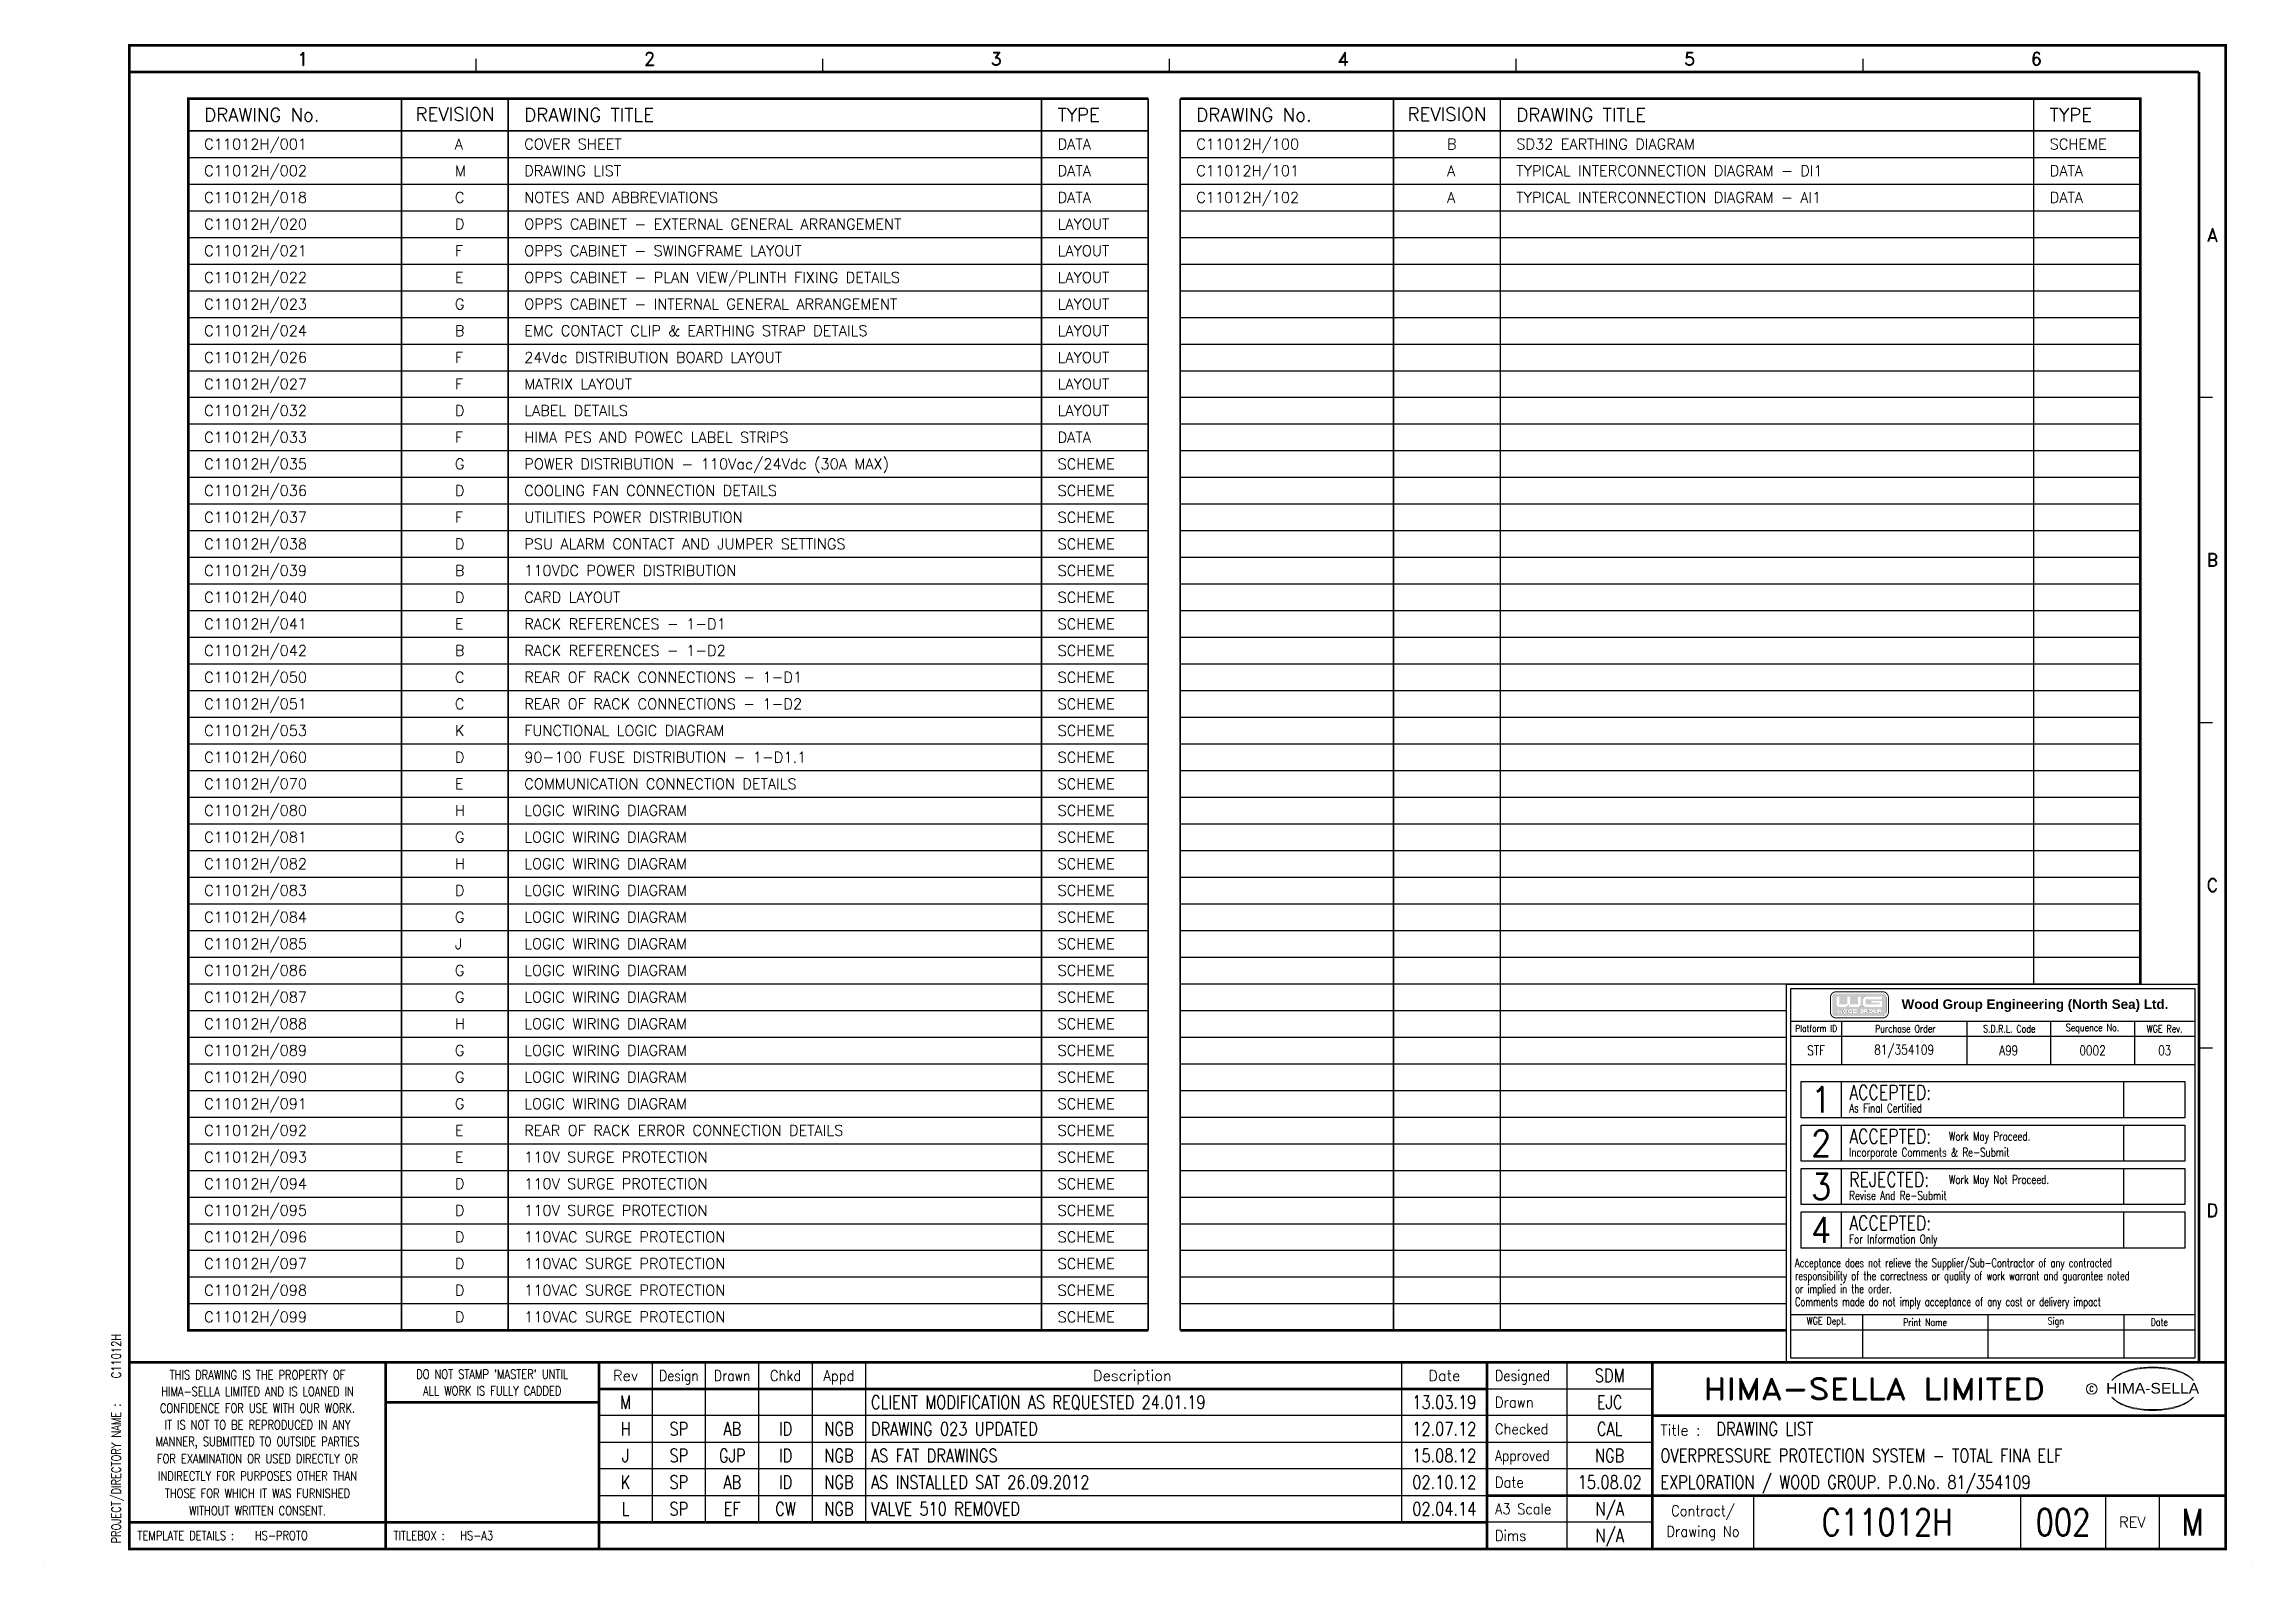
# Model space of a CAD drawing. Extents: x 0 to 414, y 0 to 285.
import ezdxf
from ezdxf.enums import TextEntityAlignment as Align

# ---------------------------------------------------------------- set-up
doc = ezdxf.new("R2010")
doc.units = 0
doc.header["$MEASUREMENT"] = 0
doc.linetypes.add('CONTINU', pattern=[0])
doc.layers.get('0').update_dxf_attribs({"linetype": 'CONTINUOUS'})
for name, color, linetype in [('COL', 2, 'CONTINU'), ('DWGREPORT', 7, 'CONTINUOUS'), ('ELAC003$', 7, 'CONTINUOUS'), ('LINE', 1, 'CONTINUOUS'), ('ROW', 2, 'CONTINU'), ('RPT', 2, 'CONTINUOUS'), ('TEXT', 2, 'CONTINUOUS'), ('UPS', 2, 'CONTINUOUS')]:
    doc.layers.add(name, color=color, linetype=linetype)
doc.styles.add('ARIAL', font='arial.ttf', dxfattribs={"height": 2.5})
doc.styles.add('REPORT', font='romans.shx', dxfattribs={"height": 3})
doc.styles.add('ROMAND', font='ROMAND')
doc.styles.add('ROMANS', font='romans.shx', dxfattribs={"width": 0.8})
doc.styles.get("Standard").update_dxf_attribs({"font": 'txt.shx', "height": 2.5})

msp = doc.modelspace()

# ---------------------------------------------------------------- texts
at = {"color": 1, "linetype": 'Continuous', "insert": (348.2396, 106.073), "char_height": 1.8, "width": 56.3327, "attachment_point": 1}
msp.add_mtext('{\\fSwis721 BT|b1|i0|c0|p34;Wood Group Engineering (North Sea) Ltd.}', dxfattribs=at)
at = {"layer": 'DWGREPORT', "style": 'REPORT'}
for s, p in [('C11012H/001', (30, 265.5)), ('A', (77, 265.5)), ('COVER SHEET', (90, 265.5)), ('DATA', (190, 265.5)), ('C11012H/100', (216, 265.5)), ('B', (263, 265.5)), ('SD32 EARTHING DIAGRAM', (276, 265.5)), ('SCHEME', (376, 265.5)), ('C11012H/002', (30, 260.5)), ('M', (77, 260.5)), ('DRAWING LIST', (90, 260.5)), ('DATA', (190, 260.5)), ('C11012H/101', (216, 260.5)), ('A', (263, 260.5)), ('TYPICAL INTERCONNECTION DIAGRAM - DI1', (276, 260.5)), ('DATA', (376, 260.5)), ('C11012H/018', (30, 255.5)), ('C', (77, 255.5)), ('NOTES AND ABBREVIATIONS', (90, 255.5)), ('DATA', (190, 255.5)), ('C11012H/102', (216, 255.5)), ('A', (263, 255.5)), ('TYPICAL INTERCONNECTION DIAGRAM - AI1', (276, 255.5)), ('DATA', (376, 255.5)), ('C11012H/020', (30, 250.5)), ('D', (77, 250.5)), ('OPPS CABINET - EXTERNAL GENERAL ARRANGEMENT', (90, 250.5)), ('LAYOUT', (190, 250.5)), ('C11012H/021', (30, 245.5)), ('F', (77, 245.5)), ('OPPS CABINET - SWINGFRAME LAYOUT', (90, 245.5)), ('LAYOUT', (190, 245.5)), ('C11012H/022', (30, 240.5)), ('E', (77, 240.5)), ('OPPS CABINET - PLAN VIEW/PLINTH FIXING DETAILS', (90, 240.5)), ('LAYOUT', (190, 240.5)), ('C11012H/023', (30, 235.5)), ('G', (77, 235.5)), ('OPPS CABINET - INTERNAL GENERAL ARRANGEMENT', (90, 235.5)), ('LAYOUT', (190, 235.5)), ('C11012H/024', (30, 230.5)), ('B', (77, 230.5)), ('EMC CONTACT CLIP & EARTHING STRAP DETAILS', (90, 230.5)), ('LAYOUT', (190, 230.5)), ('C11012H/026', (30, 225.5)), ('F', (77, 225.5)), ('24Vdc DISTRIBUTION BOARD LAYOUT', (90, 225.5)), ('LAYOUT', (190, 225.5)), ('C11012H/027', (30, 220.5)), ('F', (77, 220.5)), ('MATRIX LAYOUT', (90, 220.5)), ('LAYOUT', (190, 220.5)), ('C11012H/032', (30, 215.5)), ('D', (77, 215.5)), ('LABEL DETAILS', (90, 215.5)), ('LAYOUT', (190, 215.5)), ('C11012H/033', (30, 210.5)), ('F', (77, 210.5)), ('HIMA PES AND POWEC LABEL STRIPS', (90, 210.5)), ('DATA', (190, 210.5)), ('C11012H/035', (30, 205.5)), ('G', (77, 205.5)), ('POWER DISTRIBUTION - 110Vac/24Vdc (30A MAX)', (90, 205.5)), ('SCHEME', (190, 205.5)), ('C11012H/036', (30, 200.5)), ('D', (77, 200.5)), ('COOLING FAN CONNECTION DETAILS', (90, 200.5)), ('SCHEME', (190, 200.5)), ('C11012H/037', (30, 195.5)), ('F', (77, 195.5)), ('UTILITIES POWER DISTRIBUTION', (90, 195.5)), ('SCHEME', (190, 195.5)), ('C11012H/038', (30, 190.5)), ('D', (77, 190.5)), ('PSU ALARM CONTACT AND JUMPER SETTINGS', (90, 190.5)), ('SCHEME', (190, 190.5)), ('C11012H/039', (30, 185.5)), ('B', (77, 185.5)), ('110VDC POWER DISTRIBUTION', (90, 185.5)), ('SCHEME', (190, 185.5)), ('C11012H/040', (30, 180.5)), ('D', (77, 180.5)), ('CARD LAYOUT', (90, 180.5)), ('SCHEME', (190, 180.5)), ('C11012H/041', (30, 175.5)), ('E', (77, 175.5)), ('RACK REFERENCES - 1-D1', (90, 175.5)), ('SCHEME', (190, 175.5)), ('C11012H/042', (30, 170.5)), ('B', (77, 170.5)), ('RACK REFERENCES - 1-D2', (90, 170.5)), ('SCHEME', (190, 170.5)), ('C11012H/050', (30, 165.5)), ('C', (77, 165.5)), ('REAR OF RACK CONNECTIONS - 1-D1', (90, 165.5)), ('SCHEME', (190, 165.5)), ('C11012H/051', (30, 160.5)), ('C', (77, 160.5)), ('REAR OF RACK CONNECTIONS - 1-D2', (90, 160.5)), ('SCHEME', (190, 160.5)), ('C11012H/053', (30, 155.5)), ('K', (77, 155.5)), ('FUNCTIONAL LOGIC DIAGRAM', (90, 155.5)), ('SCHEME', (190, 155.5)), ('C11012H/060', (30, 150.5)), ('D', (77, 150.5)), ('90-100 FUSE DISTRIBUTION - 1-D1.1', (90, 150.5)), ('SCHEME', (190, 150.5)), ('C11012H/070', (30, 145.5)), ('E', (77, 145.5)), ('COMMUNICATION CONNECTION DETAILS', (90, 145.5)), ('SCHEME', (190, 145.5)), ('C11012H/080', (30, 140.5)), ('H', (77, 140.5)), ('LOGIC WIRING DIAGRAM', (90, 140.5)), ('SCHEME', (190, 140.5)), ('C11012H/081', (30, 135.5)), ('G', (77, 135.5)), ('LOGIC WIRING DIAGRAM', (90, 135.5)), ('SCHEME', (190, 135.5)), ('C11012H/082', (30, 130.5)), ('H', (77, 130.5)), ('LOGIC WIRING DIAGRAM', (90, 130.5)), ('SCHEME', (190, 130.5)), ('C11012H/083', (30, 125.5)), ('D', (77, 125.5)), ('LOGIC WIRING DIAGRAM', (90, 125.5)), ('SCHEME', (190, 125.5)), ('C11012H/084', (30, 120.5)), ('G', (77, 120.5)), ('LOGIC WIRING DIAGRAM', (90, 120.5)), ('SCHEME', (190, 120.5)), ('C11012H/085', (30, 115.5)), ('J', (77, 115.5)), ('LOGIC WIRING DIAGRAM', (90, 115.5)), ('SCHEME', (190, 115.5)), ('C11012H/086', (30, 110.5)), ('G', (77, 110.5)), ('LOGIC WIRING DIAGRAM', (90, 110.5)), ('SCHEME', (190, 110.5)), ('C11012H/087', (30, 105.5)), ('G', (77, 105.5)), ('LOGIC WIRING DIAGRAM', (90, 105.5)), ('SCHEME', (190, 105.5)), ('C11012H/088', (30, 100.5)), ('H', (77, 100.5)), ('LOGIC WIRING DIAGRAM', (90, 100.5)), ('SCHEME', (190, 100.5)), ('C11012H/089', (30, 95.5)), ('G', (77, 95.5)), ('LOGIC WIRING DIAGRAM', (90, 95.5)), ('SCHEME', (190, 95.5)), ('C11012H/090', (30, 90.5)), ('G', (77, 90.5)), ('LOGIC WIRING DIAGRAM', (90, 90.5)), ('SCHEME', (190, 90.5)), ('C11012H/091', (30, 85.5)), ('G', (77, 85.5)), ('LOGIC WIRING DIAGRAM', (90, 85.5)), ('SCHEME', (190, 85.5)), ('C11012H/092', (30, 80.5)), ('E', (77, 80.5)), ('REAR OF RACK ERROR CONNECTION DETAILS', (90, 80.5)), ('SCHEME', (190, 80.5)), ('C11012H/093', (30, 75.5)), ('E', (77, 75.5)), ('110V SURGE PROTECTION', (90, 75.5)), ('SCHEME', (190, 75.5)), ('C11012H/094', (30, 70.5)), ('D', (77, 70.5)), ('110V SURGE PROTECTION', (90, 70.5)), ('SCHEME', (190, 70.5)), ('C11012H/095', (30, 65.5)), ('D', (77, 65.5)), ('110V SURGE PROTECTION', (90, 65.5)), ('SCHEME', (190, 65.5)), ('C11012H/096', (30, 60.5)), ('D', (77, 60.5)), ('110VAC SURGE PROTECTION', (90, 60.5)), ('SCHEME', (190, 60.5)), ('C11012H/097', (30, 55.5)), ('D', (77, 55.5)), ('110VAC SURGE PROTECTION', (90, 55.5)), ('SCHEME', (190, 55.5)), ('C11012H/098', (30, 50.5)), ('D', (77, 50.5)), ('110VAC SURGE PROTECTION', (90, 50.5)), ('SCHEME', (190, 50.5)), ('C11012H/099', (30, 45.5)), ('D', (77, 45.5)), ('110VAC SURGE PROTECTION', (90, 45.5)), ('SCHEME', (190, 45.5))]:
    msp.add_text(s, height=2, dxfattribs=at).set_placement(p)
at = {"layer": 'ELAC003$', "color": 1, "linetype": 'Continuous', "style": 'ROMANS', "width": 0.8}
for s, height, p in [('Platform ID', 1.2758, (332.2267, 100.616)), ('Purchase Order', 1.35, (348.9272, 100.5606)), ('S.D.R.L. Code', 1.35, (368.4235, 100.5606)), ('Sequence No.', 1.35, (384.0323, 100.5606)), ('WGE Rev.', 1.35, (397.5546, 100.5606)), ('WGE Dept.', 1.35, (334.1631, 45.5411)), ('Print Name', 1.35, (352.6356, 45.5411)), ('Sign', 1.35, (377.1548, 45.5411)), ('Date', 1.35, (396.5577, 45.5411))]:
    msp.add_text(s, height=height, dxfattribs=at).set_placement(p, align=Align.MIDDLE)
at = {"layer": 'ELAC003$', "color": 3, "linetype": 'Continuous', "style": 'ROMANS', "width": 0.8889}
for s, p in [('1', (333.1663, 87.2591)), ('2', (333.1663, 79.0867)), ('3', (333.1663, 70.9808)), ('4', (333.1663, 62.8084))]:
    msp.add_text(s, height=4.86, dxfattribs=at).set_placement(p, align=Align.MIDDLE)
at = {"layer": 'ELAC003$', "color": 3, "linetype": 'Continuous', "style": 'ROMANS'}
for s, height, width, p in [('ACCEPTED:', 2.7, 0.8, (338.4173, 88.6079)), ('As Final Certified', 1.62, 0.7333, (338.4173, 85.6902)), ('ACCEPTED:', 2.7, 0.8, (338.4173, 80.3915)), ('Work May Proceed.', 1.62, 0.7333, (357.0989, 80.3915)), ('Incorporate Comments & Re-Submit', 1.62, 0.7333, (338.4173, 77.3924)), ('REJECTED:', 2.7, 0.8, (338.4173, 72.2856)), ('Work May Not Proceed.', 1.62, 0.7333, (357.0989, 72.2856)), ('Revise And Re-Submit', 1.62, 0.7333, (338.4173, 69.2865)), ('ACCEPTED:', 2.7, 0.8, (338.4173, 64.1133)), ('For Information Only', 1.62, 0.7333, (338.4173, 61.1143))]:
    msp.add_text(s, height=height, dxfattribs=dict(at, width=width)).set_placement(p, align=Align.MIDDLE_LEFT)
at = {"layer": 'ELAC003$', "color": 1, "linetype": 'Continuous', "style": 'ROMANS', "width": 0.7}
for s, p in [('Acceptance does not relieve the Supplier/Sub-Contractor of any contracted', (328.2492, 57.4562)), ('responsibility of the correctness or quality of work warrant and guarantee noted', (328.2492, 55.0262)), ('or implied in the order.', (328.2492, 52.5962)), ('Comments made do not imply acceptance of any cost or delivery impact', (328.2492, 50.1662))]:
    msp.add_text(s, height=1.62, dxfattribs=at).set_placement(p, align=Align.TOP_LEFT)
at = {"layer": 'RPT', "style": 'REPORT'}
for s, p in [('DRAWING No.', (30, 270.75)), ('DRAWING TITLE', (90, 270.75)), ('TYPE', (190, 270.75)), ('DRAWING No.', (216, 270.75)), ('DRAWING TITLE', (276, 270.75)), ('TYPE', (376, 270.75))]:
    msp.add_text(s, height=2.5, dxfattribs=at).set_placement(p)
for p in [(77, 272.1071), (263, 272.1071)]:
    msp.add_text('REVISION', height=2.5, dxfattribs=at).set_placement(p, align=Align.MIDDLE)
at = {"layer": 'TEXT', "style": 'ROMANS', "width": 0.8}
for s, p in [('STF', (332.2029, 96.5075)), ('81/354109', (348.7153, 96.5075)), ('A99', (368.3175, 96.5075)), ('0002', (384.0325, 96.5075)), ('03', (397.5545, 96.5075))]:
    msp.add_text(s, height=1.8, dxfattribs=at).set_placement(p, align=Align.MIDDLE)
at = {"layer": 'UPS', "char_height": 2.5, "width": 99, "attachment_point": 1, "style": 'ROMANS'}
for s, insert in [('CLIENT MODIFICATION AS REQUESTED 24.01.19', (155, 31.75)), ('DRAWING 023 UPDATED', (155, 26.75)), ('AS FAT DRAWINGS', (155, 21.75)), ('AS INSTALLED SAT 26.09.2012', (155, 16.75)), ('VALVE 510 REMOVED', (155, 11.75))]:
    msp.add_mtext(s, dxfattribs=dict(at, insert=insert))

# ---------------------------------------------------------------- blocks, each defined once
blk = doc.blocks.new('HS-A3')
at = {"color": 1}
for p, q in [((81, 280), (81, 282.5)), ((146, 280), (146, 282.5)), ((211, 280), (211, 282.5)), ((276, 280), (276, 282.5)), ((341, 280), (341, 282.5)), ((404, 219), (406.5, 219)), ((404, 158), (406.5, 158)), ((404, 97), (406.5, 97)), ((114, 38), (114, 8)), ((124, 8), (124, 38)), ((134, 8), (134, 38)), ((144, 38), (144, 8)), ((154, 38), (154, 8)), ((254.5, 38), (254.5, 8)), ((285.5, 38), (285.5, 3)), ((270.5, 33), (301.5, 33)), ((301.5, 28), (104, 28)), ((104, 23), (301.5, 23)), ((301.5, 18), (104, 18)), ((104, 13), (270.5, 13)), ((320.5, 13), (320.5, 3)), ((370.5, 13), (370.5, 3)), ((386.5, 3), (386.5, 13)), ((396.5, 13), (396.5, 3)), ((301.5, 8), (270.5, 8)), ((0, 0), (0, 0.025)), ((413.9, 0), (413.9, 0.025))]:
    blk.add_line(p, q, dxfattribs=at)
at = {"color": 1, "const_width": 0.5}
blk.add_lwpolyline([(16, 3), (409, 3), (409, 285), (16, 285)], close=True, dxfattribs=at)
for points in [[(16, 280), (404, 280)], [(404, 38), (404, 280)], [(409, 38), (16, 38)], [(64, 3), (64, 38)], [(104, 3), (104, 38)], [(270.5, 38), (270.5, 3)], [(301.5, 3), (301.5, 38)], [(270.5, 33), (104, 33)], [(104, 30.5), (64, 30.5)], [(409, 28), (301.5, 28)], [(270.5, 13), (409, 13)], [(270.5, 8), (16, 8)]]:
    blk.add_lwpolyline(points, dxfattribs=at)
at = {"color": 3, "lineweight": 13}
blk.add_circle((383.8795, 33), 1, dxfattribs=at)
for centre, radius, start, end in [((392.604, 29.3277), 7.2401, 106.0532, 133.5024), ((392.8763, 29.5135), 7.2999, 130.419, 136.057), ((392.1149, 30.6001), 5.9804, 122.244, 131.6154), ((391.752, 31.2819), 5.2104, 111.8206, 122.8668), ((393.7772, 27.1992), 9.7601, 107.5931, 113.9452), ((395.0991, 20.9965), 15.9367, 89.2698, 106.3911), ((394.0978, 26.015), 10.9859, 96.0146, 107.3203), ((395.2933, 18.8099), 18.2818, 92.8917, 97.3734), ((395.2419, 21.3644), 15.7281, 89.7805, 93.1738), ((395.5053, 20.9965), 15.9367, 73.6089, 90.7302), ((395.3626, 21.3644), 15.7281, 86.8262, 90.2195), ((395.3112, 18.8099), 18.2818, 82.6266, 87.1083), ((396.5067, 26.015), 10.9859, 72.6797, 83.9854), ((396.8272, 27.1992), 9.7601, 66.0548, 72.4069), ((398.0005, 29.3277), 7.2401, 46.4976, 73.9468), ((398.8524, 31.2819), 5.2104, 57.1332, 68.1794), ((398.4895, 30.6001), 5.9804, 48.3846, 57.756), ((397.7282, 29.5135), 7.2999, 43.943, 49.581), ((392.8763, 36.545), 7.2999, 223.943, 229.581), ((392.604, 36.7308), 7.2401, 226.4976, 253.9468), ((392.1149, 35.4585), 5.9804, 228.3846, 237.756), ((391.752, 34.7766), 5.2104, 237.1332, 248.1794), ((393.7772, 38.8593), 9.7601, 246.0548, 252.4069), ((395.0991, 45.062), 15.9367, 253.6089, 270.7302), ((394.0978, 40.0435), 10.9859, 252.6797, 263.9854), ((395.2933, 47.2486), 18.2818, 262.6266, 267.1083), ((395.2419, 44.6941), 15.7281, 266.8262, 270.2195), ((395.5053, 45.062), 15.9367, 269.2698, 286.3911), ((395.3626, 44.6941), 15.7281, 269.7805, 273.1738), ((395.3112, 47.2486), 18.2818, 272.8917, 277.3734), ((396.5067, 40.0435), 10.9859, 276.0146, 287.3203), ((396.8272, 38.8593), 9.7601, 287.5931, 293.9452), ((398.0005, 36.7308), 7.2401, 286.0532, 313.5024), ((398.8524, 34.7766), 5.2104, 291.8206, 302.8668), ((398.4895, 35.4585), 5.9804, 302.244, 311.6154), ((397.7282, 36.545), 7.2999, 310.419, 316.057)]:
    blk.add_arc(centre, radius, start, end, dxfattribs=at)
at = {"color": 2, "style": 'ROMAND'}
for s, p in [('1', (48.5, 282.5)), ('2', (113.5, 282.5)), ('3', (178.5, 282.5)), ('4', (243.5, 282.5)), ('5', (308.5, 282.5)), ('6', (373.5, 282.5)), ('A', (406.5, 249.5)), ('B', (406.5, 188.5)), ('C', (406.5, 127.5)), ('D', (406.5, 66.5))]:
    blk.add_text(s, height=2.5, dxfattribs=at).set_placement(p, align=Align.MIDDLE)
at = {"color": 3, "lineweight": 13, "style": 'ROMANS', "width": 0.8}
for s, p in [('HIMA-SELLA LIMITED AND IS LOANED IN', (40, 32.5193)), ('THIS DRAWING IS THE PROPERTY OF', (40, 35.6443)), ("DO NOT STAMP 'MASTER' UNTIL", (84, 35.7693)), ('ALL WORK IS FULLY CADDED', (84, 32.6443)), ('CONFIDENCE FOR USE WITH OUR WORK.', (40, 29.3879)), ('IT IS NOT TO BE REPRODUCED IN ANY', (40, 26.2629)), ('MANNER, SUBMITTED TO OUTSIDE PARTIES', (40, 23.1379)), ('FOR EXAMINATION OR USED DIRECTLY OR', (40, 19.9054)), ('INDIRECTLY FOR PURPOSES OTHER THAN', (40, 16.6554)), ('THOSE FOR WHICH IT WAS FURNISHED', (40, 13.4054)), ('WITHOUT WRITTEN CONSENT.', (40, 10.1554))]:
    blk.add_text(s, height=1.7, dxfattribs=at).set_placement(p, align=Align.MIDDLE_CENTER)
at = {"color": 4, "style": 'ROMAND'}
for s, p in [('Rev', (109, 34.5)), ('Description', (204, 34.5)), ('Date', (262.5, 34.5))]:
    blk.add_text(s, height=2, dxfattribs=at).set_placement(p, align=Align.CENTER)
for s, width, p in [('Design', 0.85, (119, 34.5)), ('Drawn', 0.85, (129, 34.5)), ('Chkd', 0.9, (139, 34.5)), ('Appd', 0.9, (149, 34.5))]:
    blk.add_text(s, height=2, dxfattribs=dict(at, width=width)).set_placement(p, align=Align.CENTER)
for s, width, p in [('Designed', 0.87, (272, 34.5)), ('Drawn', 0.9, (272, 29.5)), ('Checked', 0.9, (272, 24.5)), ('Approved', 0.85, (272, 19.5)), ('Date', 0.9, (272, 14.5)), ('A3 Scale', 0.9, (272, 9.5)), ('Dims', 0.9, (272, 4.5))]:
    blk.add_text(s, height=2, dxfattribs=dict(at, width=width)).set_placement(p)
at = {"color": 1, "style": 'ROMAND', "width": 1.15}
blk.add_text('HIMA-SELLA LIMITED', height=4, dxfattribs=at).set_placement((343.0965, 33), align=Align.MIDDLE)
at = {"color": 3, "lineweight": 13, "style": 'ROMANS', "width": 0.8}
blk.add_text('C', height=1, dxfattribs=at).set_placement((383.8436, 32.5), align=Align.CENTER)
at = {"color": 1, "style": 'ARIAL', "width": 1.05}
blk.add_text('HIMA-SELLA', height=2, dxfattribs=at).set_placement((395.3022, 32.1293), align=Align.CENTER)
at = {"color": 3, "style": 'ROMANS', "width": 0.8}
blk.add_text('PROJECT/DIRECTORY NAME :', height=1.7, rotation=90, dxfattribs=at).set_placement((13.5, 4), align=Align.MIDDLE_LEFT)
at = {"color": 4, "style": 'ROMAND'}
blk.add_text('Title :', height=2, dxfattribs=at).set_placement((303, 24.25))
at = {"color": 4, "style": 'ROMAND', "width": 0.9}
for s, p in [('Contract/', (311, 10)), ('Drawing No', (311, 6))]:
    blk.add_text(s, height=2, dxfattribs=at).set_placement(p, align=Align.MIDDLE)
at = {"color": 4, "style": 'ROMAND'}
blk.add_text('REV', height=2, dxfattribs=at).set_placement((391.5, 8), align=Align.MIDDLE)
at = {"color": 3, "style": 'ROMANS', "width": 0.8}
for s, p in [('TEMPLATE DETAILS :', (17.5, 5.5)), ('TITLEBOX :', (65.5, 5.5)), ('HS-A3', (78, 5.5))]:
    blk.add_text(s, height=1.7, dxfattribs=at).set_placement(p, align=Align.MIDDLE_LEFT)
at = {"layer": 'COL', "style": 'ROMAND', "flags": 9}
for tag, p in [('COL1', (48.5, 282.5)), ('COL2', (113.5, 282.5)), ('COL3', (178.5, 282.5)), ('COL4', (243.5, 282.5)), ('COL5', (308.5, 282.5)), ('COL6', (373.5, 282.5))]:
    blk.add_attdef(tag, p, '', height=2.5, dxfattribs=at)
at = {"layer": 'ROW', "style": 'ROMAND', "flags": 9}
for tag, p in [('ROW1', (406.5, 249.5)), ('ROW2', (406.5, 188.5)), ('ROW3', (406.5, 127.5)), ('ROW4', (406.5, 66.5))]:
    blk.add_attdef(tag, p, '', height=2.5, dxfattribs=at)
at = {"layer": 'UPS', "color": 3, "style": 'ROMANS', "width": 0.8, "flags": 8}
blk.add_attdef('PROJS->NOMPRO', text='', height=1.7, rotation=90, dxfattribs=at).set_placement((13.5, 35), align=Align.MIDDLE_LEFT)
at = {"layer": 'UPS', "style": 'ROMANS', "width": 3.1263, "flags": 8}
blk.add_attdef('PLANOS->MCAN1', text='', height=2.5, rotation=0.061173, dxfattribs=at).set_placement((155, 31.6443), (254, 31.75), align=Align.FIT)
at = {"layer": 'UPS', "style": 'ROMANS', "width": 0.8, "flags": 8}
for tag, height, p in [('PLANOS->VERIF', 2.5, (293.5, 34.25)), ('PLANOS->CANVI1', 2.5, (109, 29.25)), ('PLANOS->NCAN1', 2.5, (149, 29.25)), ('PLANOS->DCAN1', 2.5, (262.5, 29.25)), ('PLANOS->ORIG', 2.5, (293.5, 29.25)), ('PLANOS->CANVI2', 2.5, (109, 24.25)), ('PLANOS->NCAN2', 2.5, (149, 24.25)), ('PLANOS->DCAN2', 2.5, (262.5, 24.25)), ('PLANOS->HECHF', 2.5, (293.5, 24.25)), ('PLANOS->CANVI3', 2.5, (109, 19.25)), ('PLANOS->NCAN3', 2.5, (149, 19.25)), ('PLANOS->DCAN3', 2.5, (262.5, 19.25)), ('PLANOS->HECHD', 2.5, (293.5, 19.25)), ('PLANOS->CANVI4', 2.5, (109, 14.25)), ('PLANOS->NCAN4', 2.5, (149, 14.25)), ('PLANOS->DCAN4', 2.5, (262.5, 14.25)), ('PLANOS->DATACREA', 2.5, (293.5, 14.25)), ('PLANOS->CANVI5', 2.5, (109, 9.25)), ('PLANOS->NCAN5', 2.5, (149, 9.25)), ('PLANOS->DCAN5', 2.5, (262.5, 9.25)), ('PLANOS->NR1', 2.5, (293.5, 9.25)), ('PROJS->DESCPRO3', 5, (345.5, 5.5)), ('PLANOS->PLANO', 5, (378.5, 5.5)), ('PLANOS->USER', 5, (402.75, 5.5)), ('PLANOS->NR2', 2.5, (293.5, 4.25))]:
    blk.add_attdef(tag, text='', height=height, dxfattribs=at).set_placement(p, align=Align.CENTER)
at = {"layer": 'UPS', "style": 'ROMANS', "flags": 8}
for tag, width, p, p2 in [('PLANOS->MCAN2', 3.0574, (155, 26.75), (254, 26.75)), ('PLANOS->MCAN3', 3.0574, (155, 21.75), (254, 21.75)), ('PLANOS->MCAN4', 3.0462, (155, 16.75), (254, 16.75)), ('PLANOS->MCAN5', 3.0574, (155, 11.75), (254, 11.75))]:
    blk.add_attdef(tag, text='', height=2.5, dxfattribs=dict(at, width=width)).set_placement(p, p2, align=Align.FIT)
at = {"layer": 'UPS', "style": 'ROMANS', "width": 0.8, "flags": 8}
blk.add_attdef('PLANOS->DENOM', (313.5, 24.25), '', height=2.5, dxfattribs=at)
at = {"layer": 'UPS', "color": 4, "style": 'ROMANS', "width": 0.8, "flags": 8}
for tag, p in [('PROJS->DESCPRO1', (303, 19.25)), ('PROJS->DESCPRO2', (303, 14.25))]:
    blk.add_attdef(tag, p, '', height=2.5, dxfattribs=at)
at = {"layer": 'UPS', "color": 3, "style": 'ROMANS', "width": 0.8, "flags": 8}
blk.add_attdef('PLANOS->PROTOTIPO', text='', height=1.7, dxfattribs=at).set_placement((39.5, 5.5), align=Align.MIDDLE_LEFT)
at = {"layer": 'UPS', "style": 'ROMANS', "width": 0.8, "flags": 8}
blk.add_attdef('PLANOS->OBS4', text='', height=2.5, dxfattribs=at).set_placement((107, 5.5), align=Align.MIDDLE_LEFT)
blk = doc.blocks.new('EDREV')
at = {"color": 2, "style": 'ROMANS', "width": 0.8}
for tag, p in [('DES', (129.2, 29.25)), ('DRN', (139.2, 29.25)), ('CHKD', (149.2, 29.25)), ('DES', (129.2, 24.25)), ('DRN', (139.2, 24.25)), ('CHKD', (149.2, 24.25)), ('DES', (129.2, 19.25)), ('DRN', (139.2, 19.25)), ('CHKD', (149.2, 19.25)), ('DES', (129.2, 14.25)), ('DRN', (139.2, 14.25)), ('CHKD', (149.2, 14.25)), ('DES', (129.2, 9.25)), ('DRN', (139.2, 9.25)), ('CHKD', (149.2, 9.25))]:
    blk.add_attdef(tag, text='', height=2.5, dxfattribs=at).set_placement(p, align=Align.CENTER)

# ---------------------------------------------------------------- hatches: boundary and pattern name
at = {"linetype": 'Continuous'}
h = msp.add_hatch(color=1, dxfattribs=at)
edge = h.paths.add_edge_path(flags=16)
edge.add_line((341.6261, 106.0573), (344.5758, 106.0573))
edge.add_line((344.5758, 106.0573), (344.5758, 106.5575))
edge.add_line((344.5758, 106.5575), (341.3698, 106.5575))
edge.add_arc((341.3698, 106.1924), 0.3652, 90.001327, 179.998673)
edge.add_line((341.0047, 106.1924), (341.0047, 105.0248))
edge.add_arc((341.3698, 105.0248), 0.3652, 180.002111, 269.999458)
edge.add_line((341.3698, 104.6597), (344.5758, 104.6597))
edge.add_line((344.5758, 104.6597), (344.5758, 105.7651))
edge.add_line((344.5758, 105.7651), (342.5711, 105.7651))
edge.add_line((342.5711, 105.7651), (342.5711, 105.4365))
edge.add_line((342.5711, 105.4365), (344.1084, 105.4365))
edge.add_line((344.1084, 105.4365), (344.1084, 105.1225))
edge.add_line((344.1084, 105.1225), (341.6261, 105.1225))
edge.add_arc((341.6261, 105.2503), 0.1278, 180.001327, 269.998673, ccw=False)
edge.add_line((341.4983, 105.2503), (341.4983, 105.9295))
edge.add_arc((341.6261, 105.9295), 0.1278, 90.001327, 179.998673, ccw=False)
edge = h.paths.add_edge_path(flags=16)
edge.add_arc((342.6639, 103.9698), 0.2294, 359.716536, 449.713883)
edge.add_line((342.665, 104.1991), (342.25, 104.1991))
edge.add_arc((342.2512, 103.9697), 0.2294, 90.284862, 180.282208)
edge.add_line((342.0218, 103.9686), (342.0218, 103.7632))
edge.add_arc((342.2512, 103.7621), 0.2294, 179.716549, 269.713896)
edge.add_line((342.25, 103.5327), (342.665, 103.5327))
edge.add_arc((342.6639, 103.7621), 0.2294, 270.28736, 360.284707)
edge.add_line((342.8932, 103.7632), (342.8932, 103.9686))
edge = h.paths.add_edge_path(flags=0)
edge.add_arc((344.2791, 103.9515), 0.081, -90, 90, ccw=False)
edge.add_line((344.2791, 103.8705), (344.0716, 103.8705))
edge.add_arc((344.0716, 103.9515), 0.081, 90, 270, ccw=False)
edge.add_line((344.0716, 104.0325), (344.2791, 104.0325))
edge = h.paths.add_edge_path(flags=16)
edge.add_line((344.0208, 103.5327), (344.0208, 103.6898))
edge.add_line((344.0208, 103.6898), (344.2948, 103.6898))
edge.add_arc((344.2948, 103.9444), 0.2547, 270, 450)
edge.add_line((344.2948, 104.1991), (343.8276, 104.1991))
edge.add_line((343.8276, 104.1991), (343.8276, 103.5327))
edge.add_line((343.8276, 103.5327), (344.0208, 103.5327))
edge = h.paths.add_edge_path(flags=16)
edge.add_line((343.4361, 103.6993), (343.2814, 103.6993))
edge.add_arc((343.282, 103.814), 0.1147, 179.716549, 269.713896, ccw=False)
edge.add_line((343.1673, 103.8146), (343.1673, 104.1991))
edge.add_line((343.1673, 104.1991), (342.9495, 104.1991))
edge.add_line((342.9495, 104.1991), (342.9495, 103.7632))
edge.add_arc((343.1788, 103.7621), 0.2294, 179.715293, 269.71264)
edge.add_line((343.1777, 103.5327), (343.5399, 103.5327))
edge.add_arc((343.5387, 103.7621), 0.2294, 270.286104, 360.283451)
edge.add_line((343.7681, 103.7632), (343.7681, 104.1991))
edge.add_line((343.7681, 104.1991), (343.5502, 104.1991))
edge.add_line((343.5502, 104.1991), (343.5502, 103.8146))
edge.add_arc((343.4356, 103.814), 0.1147, -89.713896, 0.283451, ccw=False)
edge = h.paths.add_edge_path(flags=0)
edge.add_arc((342.5607, 103.9178), 0.1147, 359.716549, 449.713896)
edge.add_line((342.5613, 104.0325), (342.3538, 104.0325))
edge.add_arc((342.3543, 103.9178), 0.1147, 90.286104, 180.283451)
edge.add_line((342.2397, 103.9173), (342.2397, 103.8146))
edge.add_arc((342.3543, 103.814), 0.1147, 179.716549, 269.713896)
edge.add_line((342.3538, 103.6993), (342.5613, 103.6993))
edge.add_arc((342.5607, 103.814), 0.1147, 270.286104, 360.283451)
edge.add_line((342.6754, 103.8146), (342.6754, 103.9173))
edge = h.paths.add_edge_path(flags=0)
edge.add_arc((338.7044, 103.9178), 0.1147, 359.714038, 449.711385)
edge.add_line((338.7049, 104.0325), (338.4974, 104.0325))
edge.add_arc((338.498, 103.9178), 0.1147, 90.286104, 180.283451)
edge.add_line((338.3833, 103.9173), (338.3833, 103.8146))
edge.add_arc((338.498, 103.814), 0.1147, 179.716549, 269.713896)
edge.add_line((338.4974, 103.6993), (338.7049, 103.6993))
edge.add_arc((338.7044, 103.814), 0.1147, 270.288615, 360.285962)
edge.add_line((338.819, 103.8146), (338.819, 103.9173))
edge = h.paths.add_edge_path(flags=16)
edge.add_arc((338.8075, 103.9697), 0.2294, 359.717792, 449.715138)
edge.add_line((338.8087, 104.1991), (338.3937, 104.1991))
edge.add_arc((338.3948, 103.9697), 0.2294, 90.284862, 180.282208)
edge.add_line((338.1655, 103.9686), (338.1655, 103.7632))
edge.add_arc((338.3948, 103.7621), 0.2294, 179.716549, 269.713896)
edge.add_line((338.3937, 103.5327), (338.8087, 103.5327))
edge.add_arc((338.8075, 103.7621), 0.2294, 270.286104, 360.283451)
edge.add_line((339.0369, 103.7632), (339.0369, 103.9686))
edge = h.paths.add_edge_path(flags=0)
edge.add_arc((337.7643, 103.9178), 0.1147, 359.716549, 449.713896)
edge.add_line((337.7649, 104.0325), (337.5574, 104.0325))
edge.add_arc((337.5579, 103.9178), 0.1147, 90.286104, 180.283451)
edge.add_line((337.4433, 103.9173), (337.4433, 103.8146))
edge.add_arc((337.5579, 103.814), 0.1147, 179.716549, 269.713896)
edge.add_line((337.5574, 103.6993), (337.7649, 103.6993))
edge.add_arc((337.7643, 103.814), 0.1147, 270.286104, 360.283451)
edge.add_line((337.879, 103.8146), (337.879, 103.9173))
h.paths.add_polyline_path([(337.2363, 104.1987), (337.0246, 103.5341), (336.8128, 103.5341), (336.6521, 103.954), (336.4914, 103.5341), (336.2797, 103.5341), (336.0679, 104.1987), (336.2651, 104.1987), (336.3965, 103.7714), (336.5645, 104.195), (336.7397, 104.195), (336.9077, 103.7714), (337.0465, 104.1987)], flags=16)
edge = h.paths.add_edge_path(flags=16)
edge.add_arc((337.8675, 103.9697), 0.2294, 359.717792, 449.715138)
edge.add_line((337.8686, 104.1991), (337.4536, 104.1991))
edge.add_arc((337.4548, 103.9698), 0.2294, 90.286117, 180.283464)
edge.add_line((337.2254, 103.9686), (337.2254, 103.7632))
edge.add_arc((337.4548, 103.7621), 0.2294, 179.715293, 269.71264)
edge.add_line((337.4536, 103.5327), (337.8686, 103.5327))
edge.add_arc((337.8675, 103.7621), 0.2294, 270.286104, 360.283451)
edge.add_line((338.0968, 103.7632), (338.0968, 103.9686))
edge = h.paths.add_edge_path(flags=0)
edge.add_arc((339.6115, 103.814), 0.1147, 270.286104, 360.283451)
edge.add_line((339.7262, 103.8146), (339.7262, 103.9173))
edge.add_arc((339.6115, 103.9178), 0.1147, 359.716549, 449.713896)
edge.add_line((339.6121, 104.0325), (339.2695, 104.0325))
edge.add_line((339.2695, 104.0325), (339.2695, 103.6993))
edge.add_line((339.2695, 103.6993), (339.6121, 103.6993))
edge = h.paths.add_edge_path(flags=16)
edge.add_arc((339.7147, 103.9697), 0.2294, 359.717792, 449.715138)
edge.add_line((339.7158, 104.1991), (339.0816, 104.1991))
edge.add_line((339.0816, 104.1991), (339.0816, 103.5327))
edge.add_line((339.0816, 103.5327), (339.7158, 103.5327))
edge.add_arc((339.7147, 103.7621), 0.2294, 270.286104, 360.283451)
edge.add_line((339.944, 103.7632), (339.944, 103.9686))
edge = h.paths.add_edge_path(flags=16)
edge.add_arc((340.88, 103.9892), 0.0434, 0.001327, 89.998673)
edge.add_line((340.88, 104.0325), (340.6158, 104.0325))
edge.add_arc((340.6163, 103.9178), 0.1147, 90.286104, 180.283451)
edge.add_line((340.5017, 103.9173), (340.5017, 103.8146))
edge.add_arc((340.6163, 103.814), 0.1147, 179.716549, 269.713896)
edge.add_line((340.6158, 103.6993), (340.88, 103.6993))
edge.add_arc((340.88, 103.7427), 0.0434, 270, 450)
edge.add_line((340.88, 103.786), (340.7047, 103.786))
edge.add_line((340.7047, 103.786), (340.7047, 103.9029))
edge.add_line((340.7047, 103.9029), (341.1283, 103.9029))
edge.add_line((341.1283, 103.9029), (341.1283, 103.7632))
edge.add_arc((340.8989, 103.7621), 0.2294, -89.713896, 0.283451, ccw=False)
edge.add_line((340.9001, 103.5327), (340.512, 103.5327))
edge.add_arc((340.5132, 103.7621), 0.2294, 179.716549, 269.713896, ccw=False)
edge.add_line((340.2838, 103.7632), (340.2838, 103.9686))
edge.add_arc((340.5132, 103.9697), 0.2294, 90.284862, 180.282208, ccw=False)
edge.add_line((340.512, 104.1991), (340.9001, 104.1991))
edge.add_arc((340.8989, 103.9697), 0.2294, -0.282208, 89.715138, ccw=False)
edge.add_line((341.1283, 103.9686), (341.1283, 103.954))
edge.add_line((341.1283, 103.954), (340.9234, 103.954))
edge.add_line((340.9234, 103.954), (340.9234, 103.9892))
edge = h.paths.add_edge_path(flags=0)
edge.add_line((341.4481, 104.0325), (341.6556, 104.0325))
edge.add_arc((341.6556, 103.9515), 0.081, -90, 90, ccw=False)
edge.add_line((341.6556, 103.8705), (341.4481, 103.8705))
edge.add_arc((341.4481, 103.9515), 0.081, 90, 270, ccw=False)
edge = h.paths.add_edge_path(flags=16)
edge.add_line((341.7682, 103.5327), (341.926, 103.5327))
edge.add_line((341.926, 103.5327), (341.926, 103.6898))
edge.add_arc((341.845, 103.6897), 0.081, 0.000401, 81.621205)
edge.add_arc((341.6713, 103.9444), 0.2547, 316.742649, 359.995675)
edge.add_arc((341.6713, 103.9444), 0.2547, 0.002451, 89.999798)
edge.add_line((341.6713, 104.1991), (341.2042, 104.1991))
edge.add_line((341.2042, 104.1991), (341.2042, 103.5327))
edge.add_line((341.2042, 103.5327), (341.3973, 103.5327))
edge.add_line((341.3973, 103.5327), (341.3973, 103.6898))
edge.add_line((341.3973, 103.6898), (341.6872, 103.6898))
edge.add_arc((341.6872, 103.6087), 0.081, -0.00221, 89.995137, ccw=False)
edge.add_line((341.7682, 103.6087), (341.7682, 103.5327))
edge = h.paths.add_edge_path()
edge.add_line((345.4033, 106.4078), (345.4033, 103.6838))
edge.add_arc((344.673, 103.6838), 0.7303, 270.001327, 359.998673, ccw=False)
edge.add_line((344.673, 102.9535), (335.9802, 102.9535))
edge.add_arc((335.9803, 103.6838), 0.7303, 180.001719, 269.999066, ccw=False)
edge.add_line((335.2499, 103.6838), (335.2499, 106.4078))
edge.add_arc((335.9803, 106.4078), 0.7303, 90.000934, 179.998281, ccw=False)
edge.add_line((335.9802, 107.1381), (344.673, 107.1381))
edge.add_arc((344.673, 106.4078), 0.7303, 0.001327, 89.998673, ccw=False)
edge = h.paths.add_edge_path(flags=16)
edge.add_line((336.0533, 106.5575), (336.5424, 106.5575))
edge.add_line((336.5424, 106.5575), (336.5424, 105.2795))
edge.add_arc((336.6702, 105.2795), 0.1278, 180.001327, 269.998673)
edge.add_line((336.6702, 105.1517), (337.9293, 105.1517))
edge.add_arc((337.9293, 105.2795), 0.1278, 269.999085, 359.996432)
edge.add_line((338.0571, 105.2795), (338.0571, 106.5575))
edge.add_line((338.0571, 106.5575), (338.5462, 106.5575))
edge.add_line((338.5462, 106.5575), (338.5462, 105.2795))
edge.add_arc((338.674, 105.2795), 0.1278, 180.001327, 269.998673)
edge.add_line((338.674, 105.1517), (339.9331, 105.1517))
edge.add_arc((339.9331, 105.2795), 0.1278, 270.001327, 359.998673)
edge.add_line((340.0609, 105.2795), (340.0609, 106.5575))
edge.add_line((340.0609, 106.5575), (340.55, 106.5575))
edge.add_line((340.55, 106.5575), (340.55, 105.0248))
edge.add_arc((340.1849, 105.0248), 0.3651, 270.001327, 359.998673, ccw=False)
edge.add_line((340.1849, 104.6597), (338.6668, 104.6597))
edge.add_arc((338.6668, 105.0248), 0.3652, 180.002111, 269.999458, ccw=False)
edge.add_arc((337.9365, 105.0248), 0.3651, 270.001327, 359.998673, ccw=False)
edge.add_line((337.9365, 104.6597), (336.4184, 104.6597))
edge.add_arc((336.4184, 105.0248), 0.3652, 180.002111, 269.999458, ccw=False)
edge.add_line((336.0533, 105.0248), (336.0533, 106.5575))

# ---------------------------------------------------------------- linework, layer by layer
for p, q in [((27, 264), (207, 264)), ((213, 264), (393, 264)), ((27, 259), (207, 259)), ((213, 259), (393, 259)), ((27, 254), (207, 254)), ((213, 254), (393, 254)), ((27, 249), (207, 249)), ((213, 249), (393, 249)), ((27, 244), (207, 244)), ((213, 244), (393, 244)), ((27, 239), (207, 239)), ((213, 239), (393, 239)), ((27, 234), (207, 234)), ((213, 234), (393, 234)), ((27, 229), (207, 229)), ((213, 229), (393, 229)), ((27, 224), (207, 224)), ((213, 224), (393, 224)), ((27, 219), (207, 219)), ((213, 219), (393, 219)), ((27, 214), (207, 214)), ((213, 214), (393, 214)), ((27, 209), (207, 209)), ((213, 209), (393, 209)), ((27, 204), (207, 204)), ((213, 204), (393, 204)), ((27, 199), (207, 199)), ((213, 199), (393, 199)), ((27, 194), (207, 194)), ((213, 194), (393, 194)), ((27, 189), (207, 189)), ((213, 189), (393, 189)), ((27, 184), (207, 184)), ((213, 184), (393, 184)), ((27, 179), (207, 179)), ((213, 179), (393, 179)), ((27, 174), (207, 174)), ((213, 174), (393, 174)), ((27, 169), (207, 169)), ((213, 169), (393, 169)), ((27, 164), (207, 164)), ((213, 164), (393, 164)), ((27, 159), (207, 159)), ((213, 159), (393, 159)), ((27, 154), (207, 154)), ((213, 154), (393, 154)), ((27, 149), (207, 149)), ((213, 149), (393, 149)), ((27, 144), (207, 144)), ((213, 144), (393, 144)), ((27, 139), (207, 139)), ((213, 139), (393, 139)), ((27, 134), (207, 134)), ((213, 134), (393, 134)), ((27, 129), (207, 129)), ((213, 129), (393, 129)), ((27, 124), (207, 124)), ((213, 124), (393, 124)), ((27, 119), (207, 119)), ((213, 119), (393, 119)), ((27, 114), (207, 114)), ((213, 114), (393, 114)), ((27, 109), (207, 109)), ((213, 109), (393, 109)), ((27, 104), (207, 104)), ((213, 104), (326.6546, 104)), ((27, 99), (207, 99)), ((213, 99), (326.6546, 99)), ((27, 94), (207, 94)), ((213, 94), (326.6546, 94)), ((27, 89), (207, 89)), ((213, 89), (326.6546, 89)), ((27, 84), (207, 84)), ((213, 84), (326.6546, 84)), ((27, 79), (207, 79)), ((213, 79), (326.6546, 79)), ((27, 74), (207, 74)), ((213, 74), (326.6546, 74)), ((27, 69), (207, 69)), ((213, 69), (326.6546, 69)), ((27, 64), (207, 64)), ((213, 64), (326.6546, 64)), ((27, 59), (207, 59)), ((213, 59), (326.6546, 59)), ((27, 54), (207, 54)), ((213, 54), (326.6546, 54)), ((27, 49), (207, 49)), ((213, 49), (326.6546, 49))]:
    msp.add_line(p, q)
for points, const_width in [([(207, 44), (27, 44), (27, 275), (207, 275)], 0.5), ([(67, 275), (67, 44)], 0.3), ([(87, 275), (87, 44)], 0.3), ([(187, 275), (187, 44)], 0.3), ([(207, 275), (207, 44)], 0.3), ([(213, 275), (393, 275), (393, 108.9322)], 0.5), ([(213, 275), (213, 44)], 0.3), ([(253, 275), (253, 44)], 0.3), ([(273, 275), (273, 44)], 0.3), ([(373, 275), (373, 108.9322)], 0.3), ([(27, 269), (207, 269)], 0.3), ([(326.6546, 44), (213, 44)], 0.5)]:
    msp.add_lwpolyline(points, dxfattribs=dict(const_width=const_width))
msp.add_lwpolyline([(213, 269, 0.3, 0.3, 0), (393, 269, 0.5, 0.5, 0)], format="xyseb")
at = {"layer": 'ELAC003$', "color": 3, "linetype": 'Continuous'}
for p, q in [((327.4519, 101.9558), (403.2026, 101.9558)), ((336.9539, 101.9558), (336.9539, 93.8498)), ((360.4766, 101.9558), (360.4766, 93.8498)), ((376.1584, 101.9558), (376.1584, 93.8498)), ((391.9064, 101.9558), (391.9064, 93.8498)), ((327.4519, 99.1652), (403.2026, 99.1652)), ((327.4519, 93.8498), (403.2026, 93.8498)), ((336.9539, 83.8704), (336.9539, 90.6474)), ((389.8464, 90.6474), (389.8464, 83.8704)), ((336.9539, 75.698), (336.9539, 82.4752)), ((389.8464, 82.4752), (389.8464, 75.698)), ((336.9539, 67.5923), (336.9539, 74.3693)), ((389.8464, 74.3693), (389.8464, 67.5923)), ((336.9539, 59.4199), (336.9539, 66.1969)), ((389.8464, 66.1969), (389.8464, 59.4199)), ((327.4519, 46.9696), (403.2026, 46.9696)), ((340.8744, 46.9696), (340.8744, 38.7972)), ((364.397, 46.9696), (364.397, 38.7972)), ((389.913, 46.9696), (389.913, 38.7972)), ((327.4519, 44.1126), (403.2026, 44.1126))]:
    msp.add_line(p, q, dxfattribs=at)
for points in [[(326.6546, 108.9322), (404, 108.9322), (404, 38), (326.6546, 38)], [(327.4519, 108.1348), (403.2026, 108.1348), (403.2026, 38.7972), (327.4519, 38.7972)], [(329.3789, 90.6474), (401.3419, 90.6474), (401.3419, 83.8704), (329.3789, 83.8704)], [(329.3789, 82.4752), (401.3419, 82.4752), (401.3419, 75.698), (329.3789, 75.698)], [(329.3789, 74.3693), (401.3419, 74.3693), (401.3419, 67.5923), (329.3789, 67.5923)], [(329.3789, 66.1969), (401.3419, 66.1969), (401.3419, 59.4199), (329.3789, 59.4199)]]:
    msp.add_lwpolyline(points, close=True, dxfattribs=at)
at = {"layer": 'LINE', "linetype": 'Continuous', "flags": 128}
for points, const_width in [([(345.7685, 106.4078), (345.7685, 103.6838, -0.4142), (344.6731, 102.5884), (335.9803, 102.5884, -0.4142), (334.8849, 103.6838), (334.8849, 106.4078, -0.4142), (335.9803, 107.5032), (344.6731, 107.5032, -0.4142)], 0.1826), ([(345.4034, 106.4078), (345.4034, 103.6838, -0.4142), (344.6731, 102.9535), (335.9803, 102.9535, -0.4142), (335.25, 103.6838), (335.25, 106.4078, -0.4142), (335.9803, 107.1381), (344.6731, 107.1381, -0.4142)], 0.0183), ([(338.0969, 103.9686, 0.4142), (337.8687, 104.1991), (337.4537, 104.1991, 0.4142), (337.2255, 103.9686), (337.2255, 103.7632, 0.4142), (337.4537, 103.5327), (337.8687, 103.5327, 0.4142), (338.0969, 103.7632)], 0.0183), ([(337.879, 103.9173, 0.4142), (337.7649, 104.0325), (337.5574, 104.0325, 0.4142), (337.4433, 103.9173), (337.4433, 103.8146, 0.4142), (337.5574, 103.6993), (337.7649, 103.6993, 0.4142), (337.879, 103.8146)], 0.0183), ([(339.037, 103.9686, 0.4142), (338.8088, 104.1991), (338.3937, 104.1991, 0.4142), (338.1655, 103.9686), (338.1655, 103.7632, 0.4142), (338.3937, 103.5327), (338.8088, 103.5327, 0.4142), (339.037, 103.7632)], 0.0183), ([(338.8191, 103.9173, 0.4142), (338.705, 104.0325), (338.4975, 104.0325, 0.4142), (338.3834, 103.9173), (338.3834, 103.8146, 0.4142), (338.4975, 103.6993), (338.705, 103.6993, 0.4142), (338.8191, 103.8146)], 0.0183), ([(339.9441, 103.9686, 0.4142), (339.7159, 104.1991), (339.0816, 104.1991), (339.0816, 103.5327), (339.7159, 103.5327, 0.4142), (339.9441, 103.7632)], 0.0183), ([(339.6121, 103.6993, 0.4142), (339.7262, 103.8146), (339.7262, 103.9173, 0.4142), (339.6121, 104.0325), (339.2696, 104.0325), (339.2696, 103.6993)], 0.0183), ([(340.9234, 103.9892, 0.4142), (340.8801, 104.0325), (340.6158, 104.0325, 0.4142), (340.5017, 103.9173), (340.5017, 103.8146, 0.4142), (340.6158, 103.6993), (340.8801, 103.6993, 1), (340.8801, 103.786), (340.7048, 103.786), (340.7048, 103.9029), (341.1284, 103.9029), (341.1284, 103.7632, -0.4142), (340.9002, 103.5327), (340.5121, 103.5327, -0.4142), (340.2839, 103.7632), (340.2839, 103.9686, -0.4142), (340.5121, 104.1991), (340.9002, 104.1991, -0.4142), (341.1284, 103.9686), (341.1284, 103.954), (340.9234, 103.954)], 0.0183), ([(341.6261, 106.0573), (344.5759, 106.0573), (344.5759, 106.5575), (341.3699, 106.5575, 0.4142), (341.0047, 106.1924), (341.0047, 105.0248, 0.4142), (341.3699, 104.6597), (344.5759, 104.6597), (344.5759, 105.7651), (342.5712, 105.7651), (342.5712, 105.4365), (344.1085, 105.4365), (344.1085, 105.1225), (341.6261, 105.1225, -0.4142), (341.4983, 105.2503), (341.4983, 105.9295, -0.4142)], 0.0183), ([(341.7683, 103.5327), (341.9261, 103.5327), (341.9261, 103.6898, 0.372), (341.8569, 103.7699, 0.191), (341.9261, 103.9444, 0.4142), (341.6714, 104.1991), (341.2042, 104.1991), (341.2042, 103.5327), (341.3974, 103.5327), (341.3974, 103.6898), (341.6873, 103.6898, -0.4142), (341.7683, 103.6087)], 0.0183), ([(341.4482, 104.0325), (341.6557, 104.0325, -1), (341.6557, 103.8705), (341.4482, 103.8705, -1)], 0.0183), ([(342.8933, 103.9686, 0.4142), (342.6651, 104.1991), (342.2501, 104.1991, 0.4142), (342.0219, 103.9686), (342.0219, 103.7632, 0.4142), (342.2501, 103.5327), (342.6651, 103.5327, 0.4142), (342.8933, 103.7632)], 0.0183), ([(342.6754, 103.9173, 0.4142), (342.5613, 104.0325), (342.3538, 104.0325, 0.4142), (342.2397, 103.9173), (342.2397, 103.8146, 0.4142), (342.3538, 103.6993), (342.5613, 103.6993, 0.4142), (342.6754, 103.8146)], 0.0183), ([(343.4362, 103.6993), (343.2815, 103.6993, -0.4142), (343.1674, 103.8146), (343.1674, 104.1991), (342.9495, 104.1991), (342.9495, 103.7632, 0.4142), (343.1778, 103.5327), (343.5399, 103.5327, 0.4142), (343.7682, 103.7632), (343.7682, 104.1991), (343.5503, 104.1991), (343.5503, 103.8146, -0.4142)], 0.0183), ([(344.0208, 103.5327), (344.0208, 103.6898), (344.2949, 103.6898, 1), (344.2949, 104.1991), (343.8277, 104.1991), (343.8277, 103.5327)], 0.0183), ([(344.2791, 104.0325, -1), (344.2791, 103.8705), (344.0716, 103.8705, -1), (344.0716, 104.0325)], 0.0183)]:
    msp.add_lwpolyline(points, format="xyb", close=True, dxfattribs=dict(at, const_width=const_width))
at = {"layer": 'LINE', "linetype": 'Continuous', "const_width": 0.0183, "flags": 128}
msp.add_lwpolyline([(336.0533, 105.0239), (336.0533, 106.5575), (336.5425, 106.5575), (336.5425, 105.2795, 0.4142), (336.6703, 105.1517), (337.9294, 105.1517, 0.4142), (338.0572, 105.2795), (338.0572, 106.5575), (338.5463, 106.5575), (338.5463, 105.2795, 0.4142), (338.6741, 105.1517), (339.9332, 105.1517, 0.4142), (340.061, 105.2795), (340.061, 106.5575), (340.5501, 106.5575), (340.5501, 105.0248, -0.4142), (340.185, 104.6597), (338.6669, 104.6597, -0.4142), (338.3017, 105.0248, -0.4142), (337.9366, 104.6597), (336.4185, 104.6597, -0.4142), (336.0533, 105.0248), (336.0533, 106.5575)], format="xyb", dxfattribs=at)
msp.add_lwpolyline([(337.2364, 104.1987), (337.0246, 103.5341), (336.8128, 103.5341), (336.6522, 103.954), (336.4915, 103.5341), (336.2797, 103.5341), (336.0679, 104.1987), (336.2651, 104.1987), (336.3966, 103.7714), (336.5645, 104.195), (336.7398, 104.195), (336.9078, 103.7714), (337.0465, 104.1987)], close=True, dxfattribs=at)

# ---------------------------------------------------------------- block references
msp.add_blockref('HS-A3', (0, 0)).add_auto_attribs({'PROJS->NOMPRO': 'C11012H', 'PLANOS->PROTOTIPO': 'HS-PROTO', 'PLANOS->NCAN5': 'NGB', 'PLANOS->NCAN2': 'NGB', 'PLANOS->NCAN3': 'NGB', 'PLANOS->NCAN4': 'NGB', 'PLANOS->CANVI5': 'L', 'PLANOS->CANVI4': 'K', 'PLANOS->CANVI2': 'H', 'PLANOS->CANVI3': 'J', 'PLANOS->CANVI1': 'M', 'PROJS->DESCPRO3': 'C11012H', 'PLANOS->DATACREA': '15.08.02', 'PLANOS->DCAN5': '02.04.14', 'PLANOS->DCAN2': '12.07.12', 'PLANOS->DCAN3': '15.08.12', 'PLANOS->DCAN4': '02.10.12', 'PLANOS->DCAN1': '13.03.19', 'PLANOS->NR1': 'N/A', 'PLANOS->NR2': 'N/A', 'PROJS->DESCPRO1': 'OVERPRESSURE PROTECTION SYSTEM - TOTAL FINA ELF', 'PROJS->DESCPRO2': 'EXPLORATION / WOOD GROUP. P.O.No. 81/354109', 'PLANOS->ORIG': 'EJC', 'PLANOS->HECHD': 'NGB', 'PLANOS->HECHF': 'CAL', 'PLANOS->VERIF': 'SDM', 'PLANOS->DENOM': 'DRAWING LIST', 'PLANOS->USER': 'M', 'PLANOS->PLANO': '002'})
ref = msp.add_blockref('EDREV', (-10.2, 0))
ref.add_attrib('DES', 'SP', dxfattribs={"color": 2, "height": 2.5, "style": 'ROMANS', "width": 0.8}).set_placement((119, 24.25), align=Align.CENTER)
ref.add_attrib('DRN', 'AB', dxfattribs={"color": 2, "height": 2.5, "style": 'ROMANS', "width": 0.8}).set_placement((129, 24.25), align=Align.CENTER)
ref.add_attrib('CHKD', 'ID', dxfattribs={"color": 2, "height": 2.5, "style": 'ROMANS', "width": 0.8}).set_placement((139, 24.25), align=Align.CENTER)
ref.add_attrib('DES', 'SP', dxfattribs={"color": 2, "height": 2.5, "style": 'ROMANS', "width": 0.8}).set_placement((119, 19.25), align=Align.CENTER)
ref.add_attrib('DRN', 'GJP', dxfattribs={"color": 2, "height": 2.5, "style": 'ROMANS', "width": 0.8}).set_placement((129, 19.25), align=Align.CENTER)
ref.add_attrib('CHKD', 'ID', dxfattribs={"color": 2, "height": 2.5, "style": 'ROMANS', "width": 0.8}).set_placement((139, 19.25), align=Align.CENTER)
ref.add_attrib('DES', 'SP', dxfattribs={"color": 2, "height": 2.5, "style": 'ROMANS', "width": 0.8}).set_placement((119, 14.25), align=Align.CENTER)
ref.add_attrib('DRN', 'AB', dxfattribs={"color": 2, "height": 2.5, "style": 'ROMANS', "width": 0.8}).set_placement((129, 14.25), align=Align.CENTER)
ref.add_attrib('CHKD', 'ID', dxfattribs={"color": 2, "height": 2.5, "style": 'ROMANS', "width": 0.8}).set_placement((139, 14.25), align=Align.CENTER)
ref.add_attrib('DES', 'SP', dxfattribs={"color": 2, "height": 2.5, "style": 'ROMANS', "width": 0.8}).set_placement((119, 9.25), align=Align.CENTER)
ref.add_attrib('DRN', 'EF', dxfattribs={"color": 2, "height": 2.5, "style": 'ROMANS', "width": 0.8}).set_placement((129, 9.25), align=Align.CENTER)
ref.add_attrib('CHKD', 'CW', dxfattribs={"color": 2, "height": 2.5, "style": 'ROMANS', "width": 0.8}).set_placement((139, 9.25), align=Align.CENTER)

msp.set_redraw_order([(e.dxf.handle, doc.entitydb.next_handle()) for e in msp.query("TEXT MTEXT ATTDEF DIMENSION ARC_DIMENSION")])  # texts and dimensions are drawn at this point

doc.saveas('drawing.dxf')
